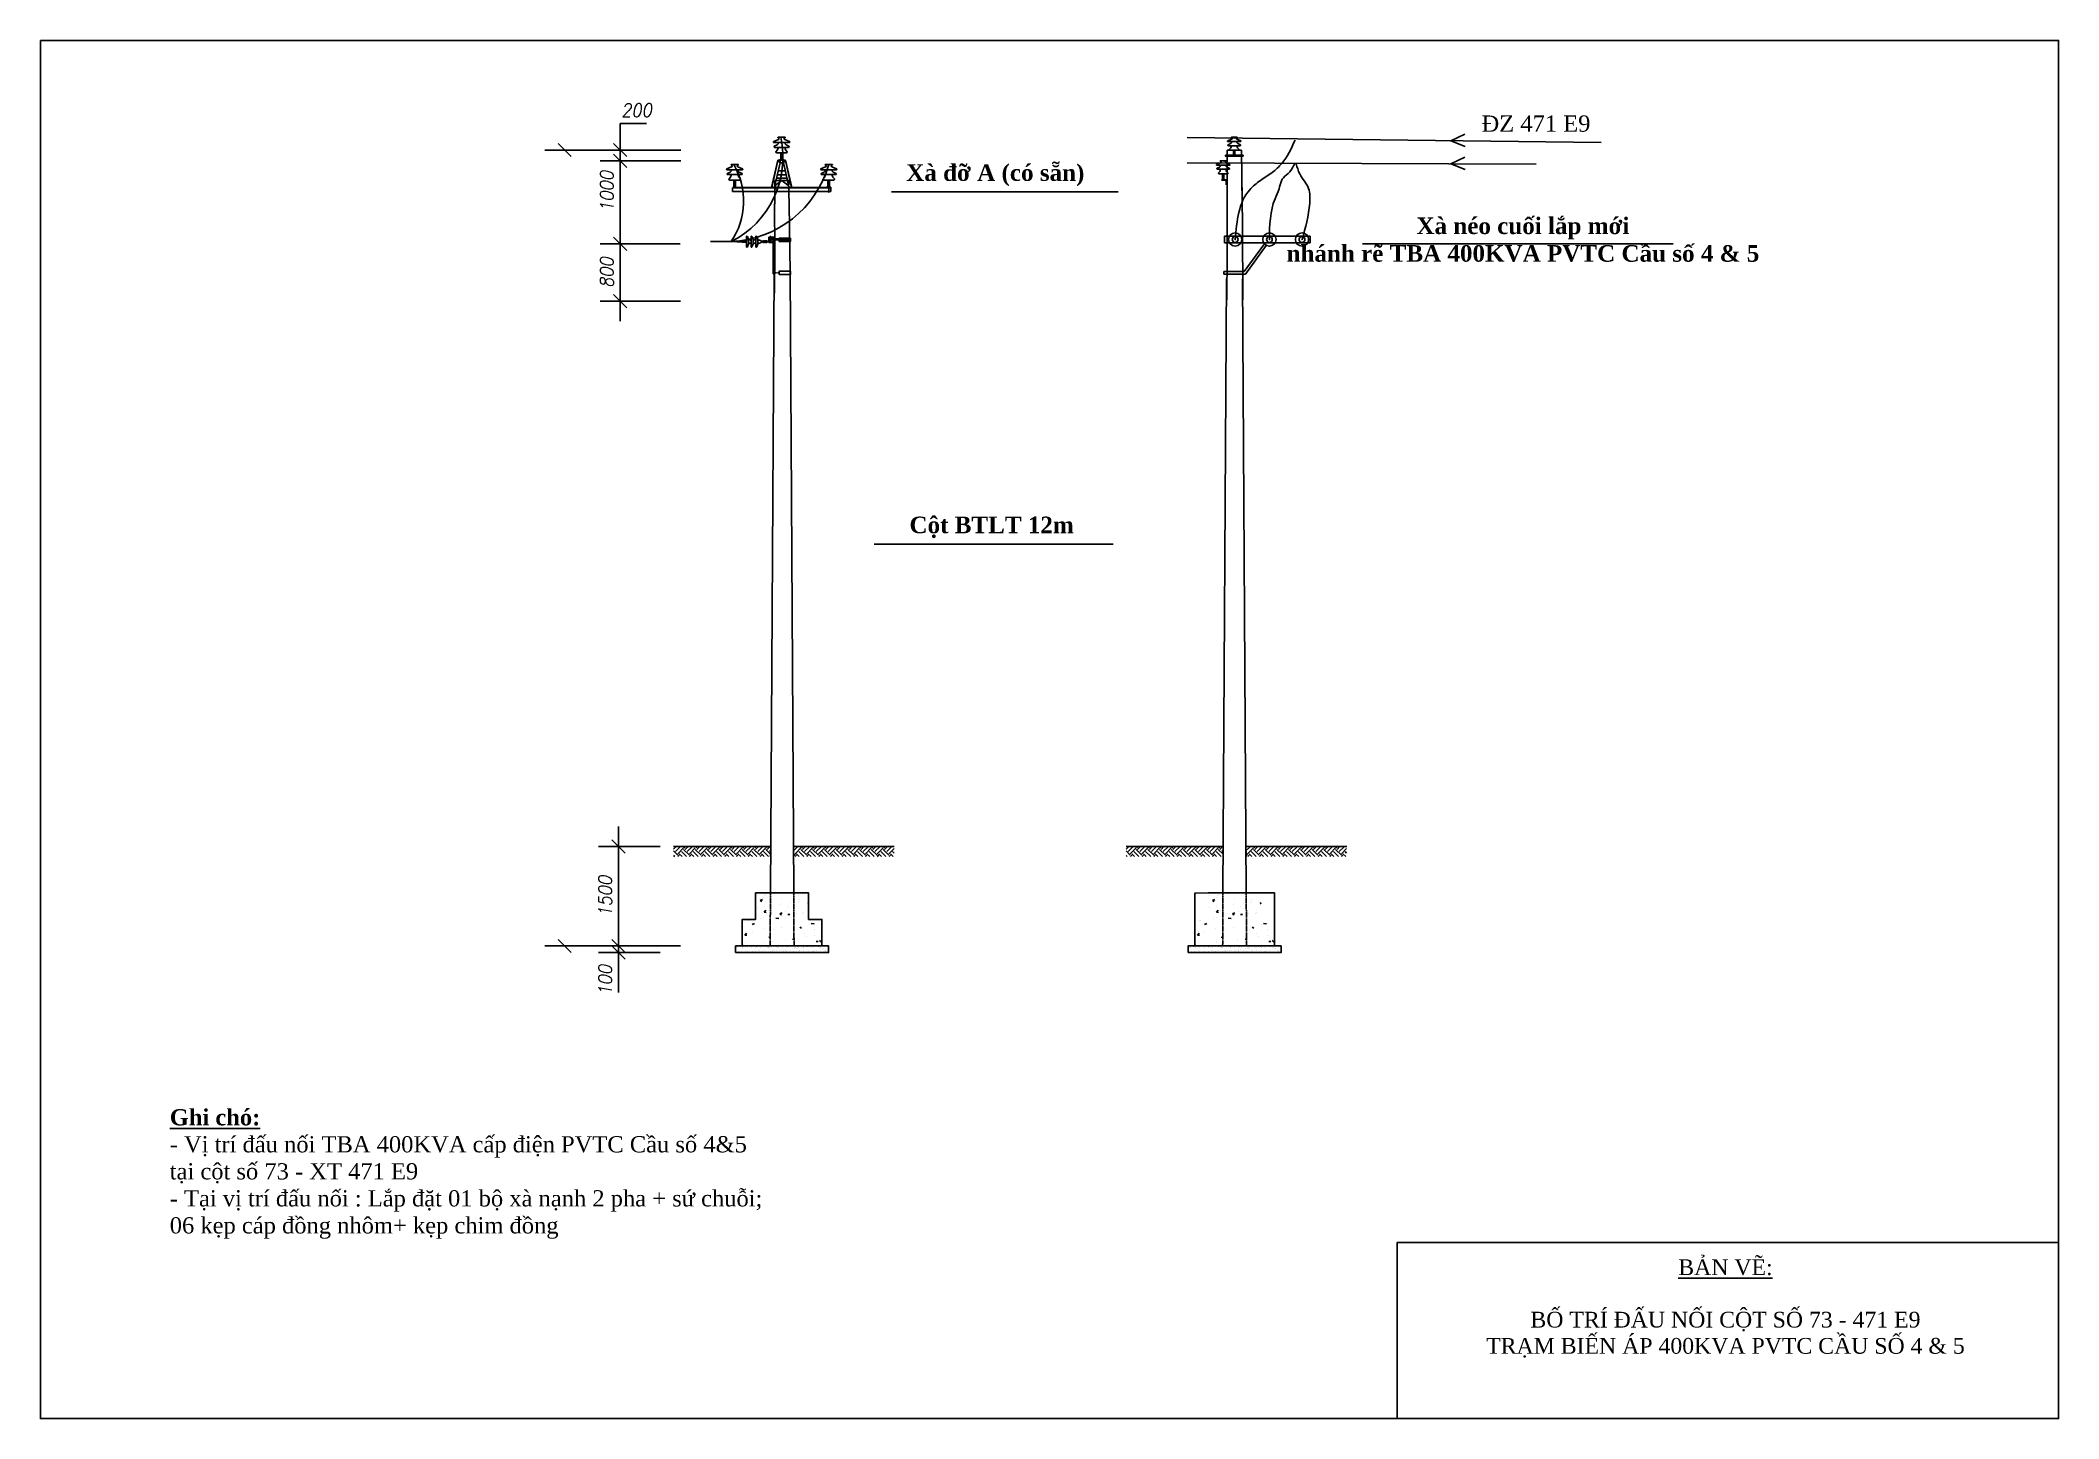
# Model space of a CAD drawing. Header units: inches. Extents: x -246336 to 136055, y -106871 to 69513.
# Drawn here: x -163441 to -142913, y -23762 to -9736 of the extents above; entities that cross this region are included whole.
import ezdxf

# ---------------------------------------------------------------- set-up
doc = ezdxf.new("R2010")
doc.units = ezdxf.units.IN
doc.header["$MEASUREMENT"] = 0
for name, pattern in [('ACAD_ISO10W100', [18.5, 12, -3, 0.5, -3]), ('DASHDOTX2', [2, 1, -0.5, 0, -0.5]), ('DASHED2', [0.375, 0.25, -0.125]), ('DASHEDX2', [1.5, 1, -0.5])]:
    doc.linetypes.add(name, pattern=pattern)
doc.layers.add('XA-TT1', color=7, linetype='Continuous')
doc.layers.add('XA-TT2', color=7, linetype='Continuous')
doc.styles.add('COM2', font='complex.shx', dxfattribs={"width": 0.9, "oblique": 10, "height": 2})
doc.styles.get("Standard").update_dxf_attribs({"font": 'VNTIME_0.TTF', "height": 86})
doc.styles.add('VIET25', font='VNTIME_0.TTF', dxfattribs={"height": 2.5})
doc.styles.add('VIET4', font='Vhtime.ttf', dxfattribs={"height": 4})

msp = doc.modelspace()

# ---------------------------------------------------------------- texts
at = {"insert": (-157377.264, -10447.058), "char_height": 135, "attachment_point": 5, "style": 'COM2'}
msp.add_mtext('\\A1;200', dxfattribs=at)
at = {"char_height": 135, "attachment_point": 5, "rotation": 90, "style": 'COM2'}
for s, insert in [('\\A1;1000', (-157680.271, -11272.297)), ('\\A1;800', (-157680.271, -12098.755)), ('1500', (-157697.308, -18445.875)), ('\\A1;100', (-157697.308, -19300.256))]:
    msp.add_mtext(s, dxfattribs=dict(at, insert=insert))
at = {"char_height": 168.75, "style": 'VIET4'}
for s, insert, width, attachment_point in [('{\\fTimes New Roman|b1|i0|c0|p18;Xà \\fTimes New Roman|b1|i0|c238|p18;đ\\fTimes New Roman|b1|i0|c0|p18;ỡ A (có sẵn)}', (-154634.691, -10997.633), 5482.49361, 1), ('{\\fTimes New Roman|b1|i0|c0|p18;Xà néo cuối lắp mới\\Pnhánh rẽ TBA 400KVA PVTC Cầu số 4 & 5}', (-148361.999, -11538.686), 5262.40857, 2), ('{\\fTimes New Roman|b1|i0|c0|p18;Cột BTLT 12m}', (-154601.658, -14582.87), 2569.33551, 1)]:
    msp.add_mtext(s, dxfattribs=dict(at, insert=insert, width=width, attachment_point=attachment_point))
at = {"color": 7, "insert": (-146302.071, -22141.403), "char_height": 160, "width": 5937.52381, "attachment_point": 2}
msp.add_mtext('{\\fTimes New Roman|b0|i0|c0|p18;\\LBẢN VẼ:\\P\\P\\lBỐ TRÍ \\fTimes New Roman|b0|i0|c238|p18;Đ\\fTimes New Roman|b0|i0|c0|p18;ẤU NỐI CỘT SỐ 73 - 471 E9 \\PTRẠM BIẾN ÁP 400KVA PVTC CẦU SỐ 4 & 5}', dxfattribs=at)
at = {"layer": 'XA-TT1', "style": 'VIET25'}
msp.add_text('§Z 471 E9', height=165, dxfattribs=at).set_placement((-148783.126, -10665.264))
at = {"layer": 'XA-TT1', "insert": (-162125.285, -20612.617), "char_height": 165, "width": 12924.45, "attachment_point": 1, "style": 'VIET25'}
msp.add_mtext('{\\f.VnTimeH|b1|i0|c0|p34;\\LGhi chó:\\f.VnTimeH|b0|i0|c0|p34;\\l\\P\\fTimes New Roman|b0|i0|c0|p18;- Vị trí \\fTimes New Roman|b0|i0|c238|p18;đ\\fTimes New Roman|b0|i0|c0|p18;ấu nối TBA 400KVA cấp \\fTimes New Roman|b0|i0|c238|p18;đ\\fTimes New Roman|b0|i0|c0|p18;iện PVTC Cầu số 4&5\\Ptại cột số 73 - XT 471 E9\\P- Tại vị trí \\fTimes New Roman|b0|i0|c238|p18;đ\\fTimes New Roman|b0|i0|c0|p18;ấu nối : Lắp \\fTimes New Roman|b0|i0|c238|p18;đ\\fTimes New Roman|b0|i0|c0|p18;ặt 01 bộ xà nạnh 2 pha + sứ chuỗi; \\P06 kẹp cáp \\fTimes New Roman|b0|i0|c238|p18;đ\\fTimes New Roman|b0|i0|c0|p18;ồng nhôm+ kẹp chim \\fTimes New Roman|b0|i0|c238|p18;đ\\fTimes New Roman|b0|i0|c0|p18;ồng}', dxfattribs=at)

# ---------------------------------------------------------------- blocks, each defined once
blk = doc.blocks.new('*X142')
at = {"color": 0}
for p, q in [((96.01, 146.11), (96.01, 146.11)), ((98.68, 145.99), (98.68, 145.99)), ((99.67, 146.04), (99.67, 146.04)), ((96.02, 143.96), (96.02, 143.96)), ((96.08, 145.77), (96.08, 145.77)), ((96.48, 144.99), (96.83, 145.12)), ((96.48, 144.99), (96.73, 144.82)), ((97.06, 145.44), (97.06, 145.44)), ((97.08, 144.06), (97.08, 144.06)), ((97.08, 143.22), (97.32, 143.51)), ((97.08, 143.22), (97.38, 143.19)), ((97.14, 145.72), (97.14, 145.72)), ((97.34, 145.93), (97.34, 145.93)), ((97.68, 143.45), (97.68, 143.45)), ((97.91, 144.21), (97.91, 144.21)), ((99.46, 142.98), (99.81, 143.11)), ((99.46, 142.98), (99.71, 142.81)), ((99.6, 144.38), (99.6, 144.38)), ((99.73, 145.32), (99.73, 145.32)), ((100.35, 143.34), (100.35, 143.34)), ((100.74, 144.15), (100.74, 144.15)), ((101.07, 144.63), (101.07, 144.63)), ((101.34, 145.88), (101.34, 145.88)), ((101.94, 143.05), (101.94, 143.05)), ((102.2, 144.75), (102.2, 144.75)), ((102.32, 144.79), (102.32, 144.79)), ((102.4, 145.21), (102.4, 145.21)), ((102.9, 143.07), (102.9, 143.07)), ((103.02, 143.23), (103.02, 143.23)), ((103.65, 144.65), (103.65, 144.65)), ((103.66, 144.59), (103.79, 144.64)), ((103.66, 144.59), (103.79, 144.5)), ((94.18, 139.77), (94.43, 140.06)), ((94.39, 140.38), (94.39, 140.38)), ((94.45, 142.04), (94.45, 142.04)), ((94.71, 141.99), (94.71, 141.99)), ((95.26, 141.36), (95.61, 141.5)), ((95.28, 140.27), (95.28, 140.27)), ((96.6, 142.24), (96.6, 142.24)), ((96.96, 140.73), (96.96, 140.73)), ((97.02, 142.39), (97.02, 142.39)), ((98.44, 140.68), (98.44, 140.68)), ((98.84, 142.34), (99.28, 142.27)), ((99.54, 142.71), (99.54, 142.71)), ((99.69, 140.85), (99.69, 140.85)), ((99.76, 142.65), (99.76, 142.65)), ((100.66, 142.9), (100.96, 142.88)), ((101.01, 142.82), (101.01, 142.82)), ((101.59, 141.1), (101.59, 141.1)), ((102.05, 140.67), (102.05, 140.67)), ((102.45, 140.96), (102.7, 140.8)), ((103.1, 140), (103.1, 140)), ((103.85, 141.3), (103.85, 141.3)), ((104.17, 141.51), (104.62, 141.45)), ((104.71, 140.56), (104.71, 140.56)), ((104.74, 141.51), (104.74, 141.51)), ((93.97, 138.29), (93.97, 138.29)), ((94.18, 139.77), (94.48, 139.74)), ((94.33, 138.71), (94.33, 138.71)), ((97.13, 138.71), (97.13, 138.71)), ((97.77, 139.46), (98.07, 139.43)), ((98.38, 138.87), (98.38, 138.87)), ((100.27, 139.12), (100.27, 139.12)), ((101.36, 139.14), (101.66, 139.12)), ((103.43, 139.54), (103.43, 139.54)), ((104.68, 139.7), (104.68, 139.7)), ((104.94, 138.83), (105.24, 138.8)), ((105.43, 138.95), (105.68, 138.78)), ((105.77, 139.89), (105.77, 139.89))]:
    blk.add_line(p, q, dxfattribs=at)
blk = doc.blocks.new('*X141')
at = {"color": 0}
for p, q in [((84.21, 152.71), (84.63, 153.13)), ((84.85, 151.81), (84.21, 152.45)), ((84.52, 152.36), (85.29, 153.13)), ((84.85, 152.03), (85.74, 152.91)), ((86.16, 151.61), (85.41, 152.36)), ((85.96, 152.91), (85.74, 153.13)), ((86.62, 151.81), (85.74, 152.69)), ((85.96, 152.69), (86.4, 153.13)), ((86.29, 152.36), (87.06, 153.13)), ((86.62, 152.03), (87.5, 152.91)), ((87.93, 151.61), (87.17, 152.36)), ((88.39, 151.81), (87.5, 152.69)), ((87.73, 152.91), (87.51, 153.13)), ((87.73, 152.69), (88.17, 153.13)), ((88.06, 152.36), (88.83, 153.13)), ((88.39, 152.03), (89.27, 152.91)), ((89.69, 151.61), (88.94, 152.36)), ((89.49, 152.91), (89.27, 153.13)), ((90.16, 151.81), (89.27, 152.69)), ((89.49, 152.69), (89.93, 153.13)), ((89.82, 152.36), (90.6, 153.13)), ((90.16, 152.03), (91.04, 152.91)), ((91.46, 151.61), (90.71, 152.36)), ((91.26, 152.91), (91.04, 153.13)), ((91.92, 151.81), (91.04, 152.69)), ((91.26, 152.69), (91.7, 153.13)), ((91.59, 152.36), (92.36, 153.13)), ((91.92, 152.03), (92.81, 152.91)), ((93.23, 151.61), (92.48, 152.36)), ((93.03, 152.91), (92.81, 153.13)), ((93.69, 151.81), (92.81, 152.69)), ((93.03, 152.69), (93.47, 153.13)), ((93.36, 152.36), (94.13, 153.13)), ((93.69, 152.03), (94.58, 152.91)), ((95, 151.61), (94.24, 152.36)), ((94.8, 152.91), (94.58, 153.13)), ((95.46, 151.81), (94.58, 152.69)), ((94.8, 152.69), (95.24, 153.13)), ((95.13, 152.36), (95.9, 153.13)), ((95.46, 152.03), (96.34, 152.91)), ((96.77, 151.61), (96.01, 152.36)), ((97.23, 151.81), (96.34, 152.69)), ((96.56, 152.91), (96.35, 153.13)), ((96.56, 152.69), (97, 153.13)), ((96.9, 152.36), (97.67, 153.13)), ((97.23, 152.03), (98.11, 152.91)), ((98.53, 151.61), (97.78, 152.36)), ((98.33, 152.91), (98.11, 153.13)), ((98.85, 151.95), (98.11, 152.69)), ((98.33, 152.69), (98.77, 153.13)), ((98.66, 152.36), (98.86, 152.55)), ((102.29, 152.45), (102.97, 153.13)), ((102.29, 153.11), (102.31, 153.13)), ((102.53, 152.03), (103.41, 152.91)), ((103.84, 151.61), (103.08, 152.36)), ((104.3, 151.81), (103.41, 152.69)), ((103.64, 152.91), (103.42, 153.13)), ((103.64, 152.69), (104.08, 153.13)), ((103.97, 152.36), (104.74, 153.13)), ((104.3, 152.03), (105.18, 152.91)), ((105.6, 151.61), (104.85, 152.36)), ((105.4, 152.91), (105.18, 153.13)), ((106.07, 151.81), (105.18, 152.69)), ((105.4, 152.69), (105.84, 153.13)), ((105.73, 152.36), (106.51, 153.13)), ((106.07, 152.03), (106.95, 152.91)), ((107.37, 151.61), (106.62, 152.36)), ((107.17, 152.91), (106.95, 153.13)), ((107.83, 151.81), (106.95, 152.69)), ((107.17, 152.69), (107.61, 153.13)), ((107.5, 152.36), (108.27, 153.13)), ((107.83, 152.03), (108.72, 152.91)), ((109.14, 151.61), (108.39, 152.36)), ((108.94, 152.91), (108.72, 153.13)), ((109.6, 151.81), (108.72, 152.69)), ((108.94, 152.69), (109.38, 153.13)), ((109.27, 152.36), (110.04, 153.13)), ((109.6, 152.03), (110.49, 152.91)), ((110.91, 151.61), (110.15, 152.36)), ((110.71, 152.91), (110.49, 153.13)), ((111.37, 151.81), (110.49, 152.69)), ((110.71, 152.69), (111.15, 153.13)), ((111.04, 152.36), (111.81, 153.13)), ((111.37, 152.03), (112.25, 152.91)), ((112.68, 151.61), (111.92, 152.36)), ((113.14, 151.81), (112.25, 152.69)), ((112.47, 152.91), (112.26, 153.13)), ((112.47, 152.69), (112.91, 153.13)), ((112.81, 152.36), (113.58, 153.13)), ((113.14, 152.03), (114.02, 152.91)), ((114.44, 151.61), (113.69, 152.36)), ((114.24, 152.91), (114.02, 153.13)), ((114.9, 151.81), (114.02, 152.69)), ((114.24, 152.69), (114.68, 153.13)), ((114.57, 152.36), (115.34, 153.13)), ((114.9, 152.03), (115.79, 152.91)), ((116.21, 151.61), (115.46, 152.36)), ((116.01, 152.91), (115.79, 153.13)), ((116.67, 151.81), (115.79, 152.69)), ((116.01, 152.69), (116.45, 153.13)), ((116.34, 152.36), (117.11, 153.13)), ((116.67, 152.03), (117.46, 152.82)), ((117.46, 152.12), (117.23, 152.36)), ((84.39, 151.61), (84.21, 151.79)), ((84.87, 151.61), (85.07, 151.81)), ((85.5, 151.61), (85.07, 152.03)), ((86.64, 151.61), (86.84, 151.81)), ((87.26, 151.61), (86.84, 152.03)), ((88.41, 151.61), (88.61, 151.81)), ((89.03, 151.61), (88.61, 152.03)), ((90.18, 151.61), (90.38, 151.81)), ((90.8, 151.61), (90.38, 152.03)), ((91.94, 151.61), (92.14, 151.81)), ((92.57, 151.61), (92.14, 152.03)), ((93.71, 151.61), (93.91, 151.81)), ((94.34, 151.61), (93.91, 152.03)), ((95.48, 151.61), (95.68, 151.81)), ((96.1, 151.61), (95.68, 152.03)), ((97.25, 151.61), (97.45, 151.81)), ((97.87, 151.61), (97.45, 152.03)), ((102.53, 151.81), (102.3, 152.04)), ((102.55, 151.61), (102.75, 151.81)), ((103.17, 151.61), (102.75, 152.03)), ((104.32, 151.61), (104.52, 151.81)), ((104.94, 151.61), (104.52, 152.03)), ((106.09, 151.61), (106.29, 151.81)), ((106.71, 151.61), (106.29, 152.03)), ((107.85, 151.61), (108.05, 151.81)), ((108.48, 151.61), (108.05, 152.03)), ((109.62, 151.61), (109.82, 151.81)), ((110.25, 151.61), (109.82, 152.03)), ((111.39, 151.61), (111.59, 151.81)), ((112.01, 151.61), (111.59, 152.03)), ((113.16, 151.61), (113.36, 151.81)), ((113.78, 151.61), (113.36, 152.03)), ((114.92, 151.61), (115.13, 151.81)), ((115.55, 151.61), (115.13, 152.03)), ((116.69, 151.61), (116.89, 151.81)), ((117.32, 151.61), (116.89, 152.03))]:
    blk.add_line(p, q, dxfattribs=at)
blk = doc.blocks.new('*X140')
at = {"color": 0}
for p, q in [((93.65, 137.9), (93.65, 137.9)), ((93.76, 137.84), (93.76, 137.84)), ((93.91, 137.94), (93.91, 137.94)), ((94.02, 137.32), (94.02, 137.32)), ((94.32, 137.99), (94.32, 137.99)), ((94.51, 137.36), (94.51, 137.36)), ((94.56, 137.99), (94.56, 137.99)), ((94.62, 137.78), (94.62, 137.78)), ((94.65, 137.91), (94.65, 137.91)), ((95, 138.08), (95, 138.08)), ((95.08, 137.51), (95.08, 137.51)), ((95.1, 137.98), (95.1, 137.98)), ((95.26, 138.11), (95.26, 138.11)), ((95.31, 137.85), (95.31, 137.85)), ((95.32, 137.34), (95.32, 137.34)), ((95.97, 137.83), (95.97, 137.83)), ((96.07, 137.36), (96.07, 137.36)), ((96.59, 137.95), (96.59, 137.95)), ((96.6, 137.33), (96.6, 137.33)), ((96.66, 137.98), (96.66, 137.98)), ((96.87, 137.85), (96.87, 137.85)), ((97.08, 137.49), (97.08, 137.49)), ((97.18, 137.41), (97.18, 137.41)), ((97.28, 137.85), (97.28, 137.85)), ((97.63, 137.37), (97.63, 137.37)), ((97.95, 137.38), (97.95, 137.38)), ((98.15, 137.2), (98.15, 137.2)), ((98.22, 137.99), (98.22, 137.99)), ((98.41, 137.23), (98.41, 137.23)), ((98.43, 137.85), (98.43, 137.85)), ((98.56, 137.84), (98.56, 137.84)), ((98.59, 137.93), (98.59, 137.93)), ((98.68, 137.85), (98.68, 137.85)), ((98.81, 137.29), (98.81, 137.29)), ((99.11, 137.45), (99.11, 137.45)), ((99.19, 137.37), (99.19, 137.37)), ((99.26, 137.4), (99.26, 137.4)), ((99.49, 137.38), (99.49, 137.38)), ((99.75, 137.41), (99.75, 137.41)), ((99.77, 137.99), (99.77, 137.99)), ((99.91, 137.89), (99.91, 137.89)), ((99.98, 137.85), (99.98, 137.85)), ((100.16, 137.47), (100.16, 137.47)), ((100.54, 137.39), (100.54, 137.39)), ((100.62, 137.89), (100.62, 137.89)), ((100.74, 137.37), (100.74, 137.37)), ((100.84, 137.56), (100.84, 137.56)), ((101.1, 137.59), (101.1, 137.59)), ((101.12, 137.43), (101.12, 137.43)), ((101.21, 137.35), (101.21, 137.35)), ((101.22, 137.91), (101.22, 137.91)), ((101.33, 137.99), (101.33, 137.99)), ((101.51, 137.64), (101.51, 137.64)), ((101.54, 137.86), (101.54, 137.86)), ((101.89, 137.44), (101.89, 137.44)), ((102.19, 137.73), (102.19, 137.73)), ((102.3, 137.37), (102.3, 137.37)), ((102.45, 137.77), (102.45, 137.77)), ((102.5, 137.9), (102.5, 137.9)), ((102.62, 137.87), (102.62, 137.87)), ((102.71, 137.79), (102.71, 137.79)), ((102.85, 137.82), (102.85, 137.82)), ((102.89, 137.99), (102.89, 137.99)), ((103.1, 137.86), (103.1, 137.86)), ((103.15, 137.39), (103.15, 137.39)), ((103.2, 137.46), (103.2, 137.46)), ((103.53, 137.91), (103.53, 137.91)), ((103.79, 137.94), (103.79, 137.94)), ((103.85, 137.95), (103.85, 137.95)), ((103.86, 137.38), (103.86, 137.38)), ((104.2, 138), (104.2, 138)), ((104.44, 138), (104.44, 138)), ((104.48, 137.45), (104.48, 137.45)), ((104.65, 137.83), (104.65, 137.83)), ((104.66, 137.86), (104.66, 137.86)), ((104.88, 138.09), (104.88, 138.09)), ((105.14, 138.12), (105.14, 138.12)), ((105.15, 137.97), (105.15, 137.97)), ((105.15, 137.37), (105.15, 137.37)), ((105.24, 137.29), (105.24, 137.29)), ((105.41, 137.38), (105.41, 137.38)), ((105.83, 137.5), (105.83, 137.5)), ((106, 138), (106, 138)), ((106.21, 137.87), (106.21, 137.87)), ((106.43, 137.96), (106.43, 137.96)), ((106.65, 137.81), (106.65, 137.81)), ((106.74, 137.72), (106.74, 137.72)), ((106.97, 137.38), (106.97, 137.38)), ((107.14, 137.52), (107.14, 137.52)), ((107.18, 137.33), (107.18, 137.33)), ((107.56, 138), (107.56, 138))]:
    blk.add_line(p, q, dxfattribs=at)
blk = doc.blocks.new('_OBLIQUE')
at = {"color": 0, "linetype": 'ByBlock'}
blk.add_line((-0.5, -0.5), (0.5, 0.5), dxfattribs=at)
blk = doc.blocks.new('SUDUNG')
at = {"layer": 'XA-TT1', "linetype": 'Continuous'}
for points in [[(0, 1.17), (-0.52, 1.17, -0.756652), (-0.53, 1.23), (-0.21, 1.36, 0.805003), (-0.22, 1.48, -1.319257), (-0.22, 1.52), (-0.06, 1.52)], [(0, 1.17), (0.52, 1.17, 0.756652), (0.53, 1.23), (0.21, 1.36, -0.805003), (0.22, 1.48, 1.319257), (0.22, 1.52), (-0.06, 1.52)], [(0, 0.84), (-0.47, 0.84, -0.745259), (-0.49, 0.92), (-0.3, 1.01, 0.255502), (-0.21, 1.16)], [(-0.21, 0.84), (-0.27, 0.67), (-0.38, 0.55, 0.566381), (-0.35, 0.48), (0, 0.48)], [(0, 0.84), (0.47, 0.84, 0.745259), (0.49, 0.92), (0.3, 1.01, -0.255502), (0.21, 1.16)], [(0.21, 0.84), (0.27, 0.67), (0.38, 0.55, -0.566381), (0.35, 0.48), (0, 0.48)]]:
    blk.add_lwpolyline(points, format="xyb", dxfattribs=at)
blk.add_lwpolyline([(-0.05, 0.48), (-0.05, 0), (0.05, 0), (0.05, 0.48)], close=True, dxfattribs=at)
blk = doc.blocks.new('A$C12321B95')
at = {"layer": 'XA-TT1', "linetype": 'Continuous', "xscale": -2.7, "yscale": 2.7, "zscale": 2.7, "rotation": 90}
blk.add_blockref('SUDUNG', (4.09, 1.48), dxfattribs=at)
blk = doc.blocks.new('546')
for p, q in [((26076, 3613), (26074.9, 3613)), ((26075.2, 3613), (26075.2, 3613)), ((26075.5, 3613), (26075.2, 3613)), ((26075.5, 3613.2), (26075.3, 3613.2)), ((26075.3, 3613), (26075.3, 3613.1)), ((26075.4, 3613.1), (26075.4, 3613)), ((26075.4, 3613.1), (26075.4, 3613)), ((26075.5, 3613.2), (26075.6, 3613.2)), ((26075.5, 3613), (26075.8, 3613)), ((26075.6, 3613.1), (26075.6, 3613)), ((26075.7, 3613), (26075.7, 3613.1)), ((26075.8, 3613), (26075.8, 3613)), ((26076, 3613), (26076.4, 3613.3)), ((26077.1, 3613.3), (26076.4, 3613.3)), ((26085.4, 3617.6), (26084.3, 3614.6)), ((26084.3, 3614.6), (26084.3, 3612.5)), ((26086.3, 3618), (26085.9, 3618)), ((26086.3, 3618), (26086.3, 3607)), ((26090.2, 3617.6), (26089.1, 3614.6)), ((26089.1, 3614.6), (26089.1, 3612.5)), ((26091, 3618), (26090.7, 3618)), ((26091, 3618), (26091, 3607)), ((26094.9, 3617.6), (26093.8, 3614.6)), ((26093.8, 3614.6), (26093.8, 3612.5)), ((26095.7, 3618), (26095.4, 3618)), ((26095.7, 3618), (26095.7, 3607)), ((26095.8, 3613.1), (26097.1, 3613.1)), ((26097.3, 3612.9), (26097.2, 3613)), ((26097.6, 3612.9), (26097.6, 3613)), ((26097.8, 3613.1), (26099.4, 3613.1)), ((26098.1, 3613.1), (26098.2, 3613.1)), ((26077.1, 3612.8), (26074.9, 3612.8)), ((26077.1, 3612.1), (26074.9, 3612.1)), ((26076, 3612), (26074.9, 3612)), ((26075.2, 3611.9), (26075.2, 3612)), ((26075.5, 3611.9), (26075.2, 3611.9)), ((26075.5, 3611.9), (26075.3, 3611.9)), ((26075.3, 3611.9), (26075.3, 3611.8)), ((26075.5, 3611.7), (26075.3, 3611.7)), ((26075.4, 3612.1), (26075.4, 3612.8)), ((26075.4, 3611.8), (26075.4, 3611.9)), ((26075.4, 3611.8), (26075.4, 3611.9)), ((26075.4, 3611.7), (26075.4, 3611.6)), ((26075.4, 3611.6), (26075.5, 3611.6)), ((26075.4, 3611.6), (26075.4, 3611.6)), ((26075.4, 3611.6), (26075.5, 3611.6)), ((26075.5, 3611.9), (26075.6, 3611.9)), ((26075.5, 3611.9), (26075.8, 3611.9)), ((26075.5, 3611.7), (26075.6, 3611.7)), ((26075.6, 3611.6), (26075.5, 3611.6)), ((26075.6, 3611.6), (26075.5, 3611.6)), ((26075.6, 3612.1), (26075.6, 3612.8)), ((26075.6, 3611.8), (26075.6, 3611.9)), ((26075.6, 3611.7), (26075.6, 3611.6)), ((26075.6, 3611.6), (26075.6, 3611.6)), ((26075.7, 3611.9), (26075.7, 3611.8)), ((26075.8, 3611.9), (26075.8, 3612)), ((26076, 3612), (26076.4, 3611.6)), ((26077.1, 3611.6), (26076.4, 3611.6)), ((26077.1, 3612.8), (26078, 3612.8)), ((26077.1, 3612.1), (26078, 3612.1)), ((26077.9, 3612.1), (26078.1, 3612.1)), ((26078, 3612.8), (26078.1, 3612.8)), ((26079.5, 3612.8), (26080.3, 3612.8)), ((26079.5, 3612.1), (26080.3, 3612.1)), ((26084.3, 3610.3), (26084.3, 3612.5)), ((26085.4, 3607.3), (26084.3, 3610.3)), ((26086.3, 3607), (26085.9, 3607)), ((26089.1, 3610.3), (26089.1, 3612.5)), ((26090.2, 3607.3), (26089.1, 3610.3)), ((26091, 3607), (26090.7, 3607)), ((26093.8, 3610.3), (26093.8, 3612.5)), ((26094.9, 3607.3), (26093.8, 3610.3)), ((26095.7, 3607), (26095.4, 3607)), ((26095.8, 3611.8), (26097.1, 3611.8)), ((26097.3, 3612), (26097.2, 3611.9)), ((26097.6, 3612), (26097.6, 3611.9)), ((26097.8, 3611.8), (26099.4, 3611.8)), ((26098.1, 3611.8), (26098.2, 3611.8))]:
    blk.add_line(p, q)
at = {"color": 4}
for p, q in [((26075.5, 3613.7), (26075.5, 3611)), ((26075.4, 3612.1), (26075.4, 3612.3)), ((26075.4, 3612.3), (26075.6, 3612.3)), ((26075.4, 3611.6), (26075.4, 3611.7)), ((26075.6, 3612.1), (26075.6, 3612.3)), ((26075.6, 3611.6), (26075.6, 3611.7))]:
    blk.add_line(p, q, dxfattribs=at)
at = {"color": 9}
for p, q in [((26100.1, 3612.6), (26105.1, 3612.6)), ((26100.1, 3612.3), (26105.3, 3612.3))]:
    blk.add_line(p, q, dxfattribs=at)
for centre, radius in [((26078.8, 3612.5), 0.528), ((26077.1, 3612.5), 0.372)]:
    blk.add_circle(centre, radius)
for centre, radius, start, end in [((26075.3, 3613.1), 0.0644, 32.9022, 147.0978), ((26075.5, 3612.9), 0.224, 60.3023, 119.6977), ((26075.5, 3612.9), 0.224, 60.3023, 119.6977), ((26075.6, 3613.1), 0.0644, 32.9022, 147.0978), ((26077.1, 3612.5), 0.868, 25.3769, 90), ((26078.8, 3612.5), 0.803, 213.6951, 146.3049), ((26080.9, 3612.5), 0.753, 90, 270), ((26085.9, 3617.5), 0.496, 90, 160.2802), ((26090.7, 3617.5), 0.496, 90, 160.2802), ((26095.4, 3617.5), 0.496, 90, 160.2802), ((26096.9, 3612.8), 0.37, 25.6706, 58.4804), ((26098, 3612.8), 0.37, 121.5196, 154.3294), ((26099.4, 3612.5), 0.686, 270, 90), ((26075.3, 3611.9), 0.0644, 32.9022, 147.0978), ((26075.3, 3611.8), 0.0644, 212.9022, 327.0978), ((26075.5, 3611.7), 0.224, 60.3023, 119.6977), ((26075.5, 3611.9), 0.224, 240.3023, 299.6977), ((26075.5, 3611.9), 0.224, 240.3023, 299.6977), ((26075.6, 3611.9), 0.0644, 32.9022, 147.0978), ((26075.6, 3611.8), 0.0644, 212.9022, 327.0978), ((26077.1, 3612.5), 0.868, 270, 334.6231), ((26078, 3613), 0.165, 270, 326.3049), ((26078, 3611.9), 0.165, 33.6951, 90), ((26085.9, 3607.5), 0.496, 199.7198, 270), ((26090.7, 3607.5), 0.496, 199.7198, 270), ((26095.4, 3607.5), 0.496, 199.7198, 270), ((26096.9, 3612.1), 0.37, 301.5196, 334.3294), ((26097.4, 3613.1), 0.198, 225.0339, 314.9661), ((26097.4, 3611.9), 0.198, 45.0339, 134.9661), ((26098, 3612.1), 0.37, 205.6706, 238.4804), ((26099.4, 3612.5), 0.293, 90, 270), ((26099.4, 3612.5), 0.293, 270, 90)]:
    blk.add_arc(centre, radius, start, end)
for points in [[(26080.9, 3613.2), (26081.3, 3613.3), (26081.7, 3613.6), (26082.2, 3614.1), (26083.5, 3614.3), (26083.9, 3614.7), (26084.3, 3614.6)], [(26080.9, 3611.7), (26081.3, 3611.6), (26081.7, 3611.3), (26082.2, 3610.8), (26083.5, 3610.7), (26083.9, 3610.2), (26084.3, 3610.3)]]:
    blk.add_spline(points, degree=3)
for points, knots in [([(26086.3, 3613.4), (26086.3, 3613.5), (26086.6, 3613.7), (26087.1, 3614.4), (26088.2, 3613.9), (26088.6, 3614.8), (26089, 3614.6), (26089.1, 3614.6)], [17.292777, 17.292777, 17.292777, 17.292777, 24.779036, 47.769228, 85.139292, 103.993282, 117.459235, 117.459235, 117.459235, 117.459235]), ([(26091, 3613.5), (26091.1, 3613.5), (26091.3, 3613.8), (26091.7, 3614.4), (26092.9, 3613.9), (26093.3, 3614.8), (26093.7, 3614.6), (26093.8, 3614.6)], [20.754354, 20.754354, 20.754354, 20.754354, 24.779036, 47.769228, 85.139292, 103.993282, 117.459235, 117.459235, 117.459235, 117.459235]), ([(26086.3, 3611.5), (26086.3, 3611.4), (26086.6, 3611.2), (26087.1, 3610.5), (26088.2, 3611), (26088.6, 3610.1), (26089, 3610.3), (26089.1, 3610.3)], [17.292777, 17.292777, 17.292777, 17.292777, 24.779036, 47.769228, 85.139292, 103.993282, 117.459235, 117.459235, 117.459235, 117.459235]), ([(26091, 3611.4), (26091.1, 3611.4), (26091.3, 3611.2), (26091.7, 3610.5), (26092.9, 3611), (26093.3, 3610.1), (26093.7, 3610.3), (26093.8, 3610.3)], [20.754354, 20.754354, 20.754354, 20.754354, 24.779036, 47.769228, 85.139292, 103.993282, 117.459235, 117.459235, 117.459235, 117.459235])]:
    blk.add_open_spline(points, degree=3, knots=knots)
blk.add_open_spline([(26105.1, 3612.6), (26105.1, 3612.6), (26105.2, 3612.4), (26105.2, 3612.3), (26105.3, 3612.3)], degree=3, knots=[23.521858, 23.521858, 23.521858, 23.521858, 27.44351, 31.421956, 31.421956, 31.421956, 31.421956], dxfattribs=at)

# ---------------------------------------------------------------- hatches: boundary and pattern name
h = msp.add_hatch(color=256)
edge = h.paths.add_edge_path()
edge.add_arc((-151289.43, -11762.977), 1.826, 0, 360)
h = msp.add_hatch(color=256)
edge = h.paths.add_edge_path()
edge.add_arc((-150940.731, -11762.992), 1.826, 0, 360)
h = msp.add_hatch(color=256)
edge = h.paths.add_edge_path()
edge.add_arc((-150609.042, -11762.775), 1.826, 0, 360)

# ---------------------------------------------------------------- linework, layer by layer
at = {"color": 4}
for p, q in [((-157545.271, -10852.058), (-157545.271, -10582.058)), ((-157545.271, -10582.058), (-157276.758, -10582.058)), ((-156927.346, -10852.058), (-158311.497, -10852.058)), ((-156927.346, -10852.058), (-157747.771, -10852.058)), ((-157545.271, -11784.692), (-157545.271, -10759.903)), ((-157545.271, -10962.403), (-157545.271, -10852.058)), ((-156927.447, -10962.403), (-157747.771, -10962.403)), ((-156927.447, -10962.403), (-157747.771, -10962.403)), ((-157545.271, -10962.403), (-157545.271, -11097.403)), ((-157545.271, -12592.123), (-157545.271, -11605.388)), ((-156934.408, -11807.887), (-157747.771, -11807.887)), ((-156934.363, -11807.888), (-157747.771, -11807.888)), ((-156930.571, -12389.623), (-157747.771, -12389.623)), ((-156931.213, -18952.125), (-158311.497, -18952.125))]:
    msp.add_line(p, q, dxfattribs=at)
at = {"linetype": 'Continuous'}
msp.add_line((-151777.058, -10725.846), (-147566.315, -10777.287), dxfattribs=at)
for p, q in [((-155937.667, -11065.133), (-155864.886, -11065.133)), ((-151777.984, -10982.49), (-148227.798, -10997.499)), ((-155954.327, -11138.258), (-155848.067, -11138.258)), ((-155946.724, -11104.508), (-155855.83, -11104.508)), ((-156353.189, -11784.612), (-156624.338, -11784.612)), ((-156031.663, -11744.777), (-156031.663, -11793.317)), ((-156031.663, -11793.317), (-155983.063, -11793.377)), ((-156028.845, -11744.777), (-156028.845, -11789.849)), ((-156028.845, -11789.849), (-155983.171, -11789.849)), ((-149993.733, -11806.111), (-146833.875, -11806.111))]:
    msp.add_line(p, q)
at = {"color": 7}
for p, q in [((-151345.504, -11729.095), (-151332.004, -11729.095)), ((-150552.951, -11729.095), (-150566.451, -11729.095))]:
    msp.add_line(p, q, dxfattribs=at)
at = {"color": 2}
for p, q in [((-150991.273, -11807.789), (-151197.614, -12089.958)), ((-150973.396, -11822.104), (-151184.578, -12114.628)), ((-151197.614, -12089.958), (-151405.482, -12089.958)), ((-151405.482, -12089.958), (-151405.467, -12114.628)), ((-151184.578, -12114.628), (-151405.467, -12114.628))]:
    msp.add_line(p, q, dxfattribs=at)
at = {"color": 4, "linetype": 'Continuous'}
for p, q in [((-157136.79, -17939.625), (-157764.808, -17939.625)), ((-157136.79, -19019.625), (-157764.808, -19019.625))]:
    msp.add_line(p, q, dxfattribs=at)
for points in [[(-163441.468, -9736.032), (-142913.439, -9736.032), (-142913.439, -23762.326), (-163441.468, -23762.326)], [(-151388.323, -10905.803), (-151207.845, -10905.803), (-151207.845, -10914.555), (-151388.323, -10914.555)], [(-155828.239, -11766.883), (-156024.918, -11766.883), (-156024.918, -11754.46), (-155828.239, -11754.46)], [(-142913.439, -23762.326), (-149641.881, -23762.326), (-149641.881, -21969.854), (-142913.439, -21969.854)]]:
    msp.add_lwpolyline(points, close=True)
for points in [[(-155941.557, -10956.571), (-156005.339, -11233.883)], [(-155939.318, -10959.383), (-156002.598, -11234.514)], [(-155921.754, -10995.946), (-155977.93, -11240.187)], [(-155941.557, -10956.571), (-155918.52, -10981.883)], [(-155941.557, -10956.571), (-155860.996, -10956.571)], [(-155939.318, -10959.383), (-155915.35, -10959.383)], [(-155923.777, -10953.202), (-155923.777, -10956.577)], [(-155923.777, -10953.202), (-155878.777, -10953.202)], [(-155923.777, -10956.577), (-155878.777, -10956.577)], [(-155918.52, -10981.883), (-155921.754, -10995.946)], [(-155918.52, -10981.883), (-155884.034, -10981.883)], [(-155915.349, -10956.577), (-155915.363, -10981.883)], [(-155887.224, -10956.577), (-155887.238, -10981.883)], [(-155887.225, -10959.383), (-155863.235, -10959.383)], [(-155884.034, -10981.883), (-155860.996, -10956.571)], [(-155884.034, -10981.883), (-155880.799, -10995.946)], [(-155880.799, -10995.946), (-155824.624, -11240.187)], [(-155878.777, -10953.202), (-155878.777, -10956.577)], [(-155863.235, -10959.383), (-155799.955, -11234.514)], [(-155860.996, -10956.571), (-155797.214, -11233.883)], [(-156401.902, -11233.883), (-155400.652, -11233.883)], [(-156401.902, -11237.821), (-155400.652, -11237.821)], [(-156401.902, -11273.258), (-155400.652, -11273.258)], [(-155445.652, -11230.508), (-155445.652, -11233.883)], [(-155445.652, -11230.508), (-155400.652, -11230.508)], [(-155445.652, -11233.883), (-155400.652, -11233.883)], [(-155400.652, -11230.508), (-155400.652, -11233.883)], [(-155400.652, -11233.883), (-155400.652, -11273.258)], [(-156067.341, -11787.058), (-156067.341, -11781.435), (-156017.537, -11781.435), (-156017.533, -11731.631), (-156011.909, -11731.631), (-156011.909, -11787.058), (-156067.341, -11787.058)]]:
    msp.add_lwpolyline(points)
at = {"color": 9}
for points in [[(-155932.652, -10961.33), (-155937.101, -10965.221)], [(-155931.541, -10962.6), (-155935.99, -10966.492)], [(-155930.43, -10963.87), (-155934.879, -10967.762)], [(-155930.43, -10963.87), (-155934.879, -10967.762)], [(-155929.319, -10965.141), (-155933.768, -10969.032)], [(-155928.208, -10966.411), (-155932.657, -10970.302)], [(-155927.097, -10967.681), (-155931.546, -10971.572)], [(-155925.986, -10968.951), (-155930.435, -10972.842)], [(-155924.875, -10970.221), (-155929.324, -10974.113)], [(-155923.764, -10971.491), (-155928.213, -10975.383)], [(-155923.764, -10971.491), (-155928.213, -10975.383)], [(-155922.653, -10972.762), (-155927.102, -10976.653)], [(-155921.542, -10974.032), (-155925.991, -10977.923)], [(-155920.431, -10975.302), (-155924.88, -10979.193)], [(-155919.32, -10976.572), (-155923.769, -10980.464)], [(-155918.209, -10977.842), (-155922.658, -10981.734)], [(-155884.345, -10977.842), (-155879.896, -10981.734)], [(-155883.234, -10976.572), (-155878.785, -10980.464)], [(-155882.123, -10975.302), (-155877.674, -10979.193)], [(-155881.012, -10974.032), (-155876.563, -10977.923)], [(-155879.901, -10972.762), (-155875.452, -10976.653)], [(-155878.79, -10971.491), (-155874.341, -10975.383)], [(-155878.79, -10971.491), (-155874.341, -10975.383)], [(-155877.679, -10970.221), (-155873.23, -10974.113)], [(-155876.568, -10968.951), (-155872.119, -10972.842)], [(-155875.457, -10967.681), (-155871.008, -10971.572)], [(-155874.346, -10966.411), (-155869.897, -10970.302)], [(-155873.235, -10965.141), (-155868.786, -10969.032)], [(-155872.124, -10963.87), (-155867.675, -10967.762)], [(-155872.124, -10963.87), (-155867.675, -10967.762)], [(-155871.013, -10962.6), (-155866.564, -10966.492)], [(-155869.902, -10961.33), (-155865.453, -10965.221)]]:
    msp.add_lwpolyline(points, dxfattribs=at)
at = {"color": 8, "linetype": 'DASHED2', "ltscale": 0.2}
for points in [[(-155915.362, -10979.071), (-155887.237, -10979.071)], [(-155915.35, -10959.389), (-155887.225, -10959.389)]]:
    msp.add_lwpolyline(points, dxfattribs=at)
at = {"color": 9, "linetype": 'ACAD_ISO10W100', "ltscale": 0.5}
msp.add_lwpolyline([(-155423.152, -11212.311), (-155423.152, -11289.196)], dxfattribs=at)
at = {"color": 4, "linetype": 'DASHDOTX2'}
for points in [[(-155926.578, -11766.883), (-155992.78, -11766.883)], [(-155926.578, -11766.883), (-155992.78, -11766.883)], [(-155926.578, -12101.003), (-155992.78, -12101.003)], [(-155926.578, -12101.003), (-155992.78, -12101.003)]]:
    msp.add_lwpolyline(points, dxfattribs=at)
at = {"color": 3}
msp.add_lwpolyline([(-155983.153, -11771.382), (-155987.138, -11771.382), (-155987.138, -12112.061), (-155983.153, -12112.061)], close=True, dxfattribs=at)
at = {"color": 2}
for points in [[(-155812.405, -11750.107), (-155926.578, -11750.107), (-155926.578, -11783.658), (-155812.405, -11783.658)], [(-155812.405, -11750.107), (-155926.578, -11750.107), (-155926.578, -11783.658), (-155812.405, -11783.658)], [(-155812.405, -12084.227), (-155926.578, -12084.227), (-155926.578, -12117.778), (-155812.405, -12117.778)], [(-155812.405, -12084.227), (-155926.578, -12084.227), (-155926.578, -12117.778), (-155812.405, -12117.778)]]:
    msp.add_lwpolyline(points, close=True, dxfattribs=at)
for centre, radius in [((-151289.43, -11762.977), 67.538), ((-150940.731, -11762.992), 67.538), ((-150609.042, -11762.775), 67.538), ((-151289.43, -11762.977), 29.717), ((-151289.43, -11762.977), 1.826), ((-150940.731, -11762.992), 29.717), ((-150940.731, -11762.992), 1.826), ((-150609.042, -11762.775), 29.717), ((-150609.042, -11762.775), 1.826)]:
    msp.add_circle(centre, radius)
for centre, radius, start, end in [((-156848.244, -10928.447), 959.528, 296.8391997, 12.3705671), ((-157036.008, -11370.506), 746.39, 326.3022914, 29.7451079), ((-156464.928, -10702.717), 1083.045, 272.6407466, 344.0580149)]:
    msp.add_arc(centre, radius, start, end)
at = {"layer": 'XA-TT1', "color": 3}
for p, q in [((-149094.683, -10760.294), (-148952.063, -10690.45)), ((-149094.683, -10760.294), (-148950.247, -10817.396)), ((-149094.108, -10993.494), (-148951.488, -10923.65)), ((-149094.108, -10993.494), (-148949.673, -11050.595))]:
    msp.add_line(p, q, dxfattribs=at)
at = {"layer": 'XA-TT1'}
for p, q in [((-156401.902, -11273.258), (-156401.902, -11237.821)), ((-155962.979, -11252.393), (-155962.855, -11210.545)), ((-155901.111, -11161.455), (-155962.855, -11210.545)), ((-155901.111, -11161.455), (-155837.993, -11210.545))]:
    msp.add_line(p, q, dxfattribs=at)
at = {"layer": 'XA-TT1', "color": 7}
msp.add_line((-151410.315, -11154.542), (-151395.69, -11154.542), dxfattribs=at)
at = {"layer": 'XA-TT1', "color": 7, "flags": 128}
for points in [[(-155838.619, -11229.03), (-155838.575, -11241.417)], [(-151427.029, -11154.52), (-151375.842, -11154.52), (-151375.842, -11205.707)], [(-151427.029, -11159.639), (-151380.961, -11159.639), (-151380.961, -11205.707)]]:
    msp.add_lwpolyline(points, dxfattribs=at)
at = {"layer": 'XA-TT2', "color": 2, "ltscale": 5}
for p, q in [((-151370.114, -10852.058), (-151370.251, -11908.173)), ((-151225.327, -10852.058), (-151218.306, -11403.289)), ((-155971.862, -11161.455), (-155972.715, -11403.29)), ((-155971.921, -11161.455), (-155971.954, -11204.79)), ((-155830.688, -11161.455), (-155825.961, -11403.296)), ((-155830.3, -11161.455), (-155830.239, -11204.79)), ((-151219.919, -11104.814), (-151215.264, -11612.086)), ((-155973.829, -11400.901), (-155972.499, -11874.622)), ((-155825.961, -11403.296), (-155816.461, -12096.918)), ((-151215.264, -11612.086), (-151210.722, -12375.112)), ((-155972.499, -11874.622), (-155975.079, -12308.102)), ((-155977.972, -12096.918), (-156015.566, -18412.125)), ((-155816.461, -12096.918), (-155778.866, -18412.125)), ((-151370.251, -11908.173), (-151372.632, -12377.294)), ((-151375.924, -12163.928), (-151413.119, -18412.125)), ((-151213.615, -12163.928), (-151176.419, -18412.125))]:
    msp.add_line(p, q, dxfattribs=at)
at = {"layer": 'XA-TT2', "color": 4, "linetype": 'Continuous'}
for p, q in [((-157562.308, -10941.792), (-157562.308, -10941.792)), ((-157562.308, -19426.307), (-157562.308, -17737.125))]:
    msp.add_line(p, q, dxfattribs=at)
at = {"layer": 'XA-TT2', "color": 3}
for p, q in [((-152477.613, -11277.258), (-154785.753, -11277.258)), ((-152529.045, -14862.417), (-154962.358, -14862.417)), ((-152529.045, -14862.417), (-153531.024, -14862.417))]:
    msp.add_line(p, q, dxfattribs=at)
at = {"layer": 'XA-TT2', "color": 5}
for p, q in [((-157001.79, -17939.625), (-156012.81, -17939.625)), ((-155781.623, -17939.625), (-154757.361, -17939.625)), ((-152399.343, -17939.625), (-151410.363, -17939.625)), ((-151179.175, -17939.625), (-150154.913, -17939.625))]:
    msp.add_line(p, q, dxfattribs=at)
at = {"layer": 'XA-TT2'}
for p, q in [((-156012.81, -17939.625), (-156013.815, -18042.596)), ((-155781.623, -17939.625), (-155780.618, -18042.596)), ((-151410.363, -17939.625), (-151411.368, -18042.596)), ((-151179.175, -17939.625), (-151178.171, -18042.596))]:
    msp.add_line(p, q, dxfattribs=at)
at = {"layer": 'XA-TT2', "color": 2}
for points in [[(-151370.114, -10852.058), (-151225.327, -10852.058)], [(-155971.921, -11161.455), (-155830.3, -11161.455)]]:
    msp.add_lwpolyline(points, dxfattribs=at)
at = {"layer": 'XA-TT2'}
for points in [[(-155977.663, -11793.377), (-155977.663, -11739.377), (-156031.663, -11739.377), (-156031.663, -11744.777), (-155983.063, -11744.777), (-155983.063, -11793.377)], [(-155977.663, -11793.377), (-155977.663, -11739.377), (-156031.663, -11739.377), (-156031.663, -11744.777), (-155983.063, -11744.777), (-155983.063, -11793.377)], [(-156369.716, -19019.625), (-156369.716, -18952.125), (-155424.716, -18952.125), (-155424.716, -19019.625)], [(-151767.269, -19019.625), (-151767.269, -18952.125), (-150822.269, -18952.125), (-150822.269, -19019.625)]]:
    msp.add_lwpolyline(points, close=True, dxfattribs=at)
for points in [[(-151399.028, -11729.095), (-150526.049, -11729.095)], [(-151399.028, -11729.095), (-151399.028, -11796.105)], [(-151399.028, -11796.105), (-150526.049, -11796.105)], [(-150526.049, -11729.095), (-150526.049, -11796.105)], [(-156302.216, -18952.125), (-156302.216, -18682.125), (-156167.216, -18682.125), (-156167.216, -18412.125), (-155897.216, -18412.125)], [(-155492.216, -18952.125), (-155492.216, -18682.125), (-155627.216, -18682.125), (-155627.216, -18412.125), (-155897.216, -18412.125)], [(-151699.769, -18952.125), (-151699.769, -18414.733), (-151564.769, -18412.125), (-151564.769, -18412.125), (-151294.769, -18412.125)], [(-150889.769, -18952.125), (-150889.769, -18411.146), (-151024.769, -18412.125), (-151024.769, -18412.125), (-151294.769, -18412.125)]]:
    msp.add_lwpolyline(points, dxfattribs=at)
at = {"layer": 'XA-TT2', "color": 2, "linetype": 'DASHEDX2'}
for points in [[(-156015.566, -18412.125), (-156018.716, -18952.125)], [(-155778.866, -18412.125), (-155775.716, -18952.125)], [(-151413.119, -18412.125), (-151416.269, -18952.125)], [(-151176.419, -18412.125), (-151173.269, -18952.125)]]:
    msp.add_lwpolyline(points, dxfattribs=at)
at = {"layer": 'XA-TT2', "color": 5}
for points in [[(-151287.604, -11762.977), (-151141.367, -11255.969), (-151032.795, -11162.387), (-150912.967, -11080.502), (-150815.652, -10990.087), (-150679.72, -10751.557)], [(-150940.756, -11761.166), (-150883.046, -11347.422), (-150841.868, -11248.22), (-150819.356, -11165.873), (-150701.017, -11026.512), (-150684.402, -10991.631), (-150701.017, -11026.512)], [(-150607.216, -11762.775), (-150530.971, -11394.158), (-150542.228, -11244.479), (-150632.134, -11094.8), (-150667.283, -10991.774)]]:
    msp.add_spline(points, degree=3, dxfattribs=at)

# ---------------------------------------------------------------- block references
at = {"color": 4, "xscale": 135.0000000000819, "yscale": 135.0000000000819, "zscale": 135}
for p, rotation in [((-158108.997, -10852.058), 90), ((-157545.271, -10852.058), 270), ((-157545.271, -10962.403), 90), ((-157545.271, -10962.403), 90), ((-157545.271, -11807.887), 270), ((-157545.271, -11807.888), 90), ((-157545.271, -12389.623), 270), ((-158108.997, -18952.125), 270)]:
    msp.add_blockref('_OBLIQUE', p, dxfattribs=dict(at, rotation=rotation))
at = {"xscale": 10, "yscale": 10, "zscale": 10, "rotation": 180}
msp.add_blockref('546', (104698.518, 24339.883), dxfattribs=at)
at = {"layer": 'XA-TT1', "rotation": 90}
for p, xscale, yscale, zscale in [((-155819.181, -10722.884), -56.25, 56.25, 56.25), ((-151228.912, -10722.884), -46.81130433261842, 46.81130433261842, 46.81130433256156), ((-156296.148, -11000.191), -56.25, 56.25, 56.25), ((-155339.838, -11000.191), -56.25, 56.25, 56.25), ((-151341.213, -10962.871), -46.81130433261842, 46.81130433261842, 46.81130433256156)]:
    msp.add_blockref('A$C12321B95', p, dxfattribs=dict(at, xscale=xscale, yscale=yscale, zscale=zscale))
at = {"layer": 'XA-TT2', "color": 4, "linetype": 'Continuous', "xscale": 135.0000000000819, "yscale": 135.0000000000819, "zscale": 135}
for p, rotation in [((-157562.308, -17939.625), 90), ((-157562.308, -18952.125), 270), ((-157562.308, -19019.625), 90)]:
    msp.add_blockref('_OBLIQUE', p, dxfattribs=dict(at, rotation=rotation))
at = {"layer": 'XA-TT2', "xscale": 67.50000000065484, "yscale": 67.50000000004093, "zscale": 67.5}
for name, p in [('*X141', (-162685.974, -28275.957)), ('*X141', (-158083.527, -28275.957)), ('*X142', (-162633.11, -28275.957)), ('*X142', (-158030.663, -28275.957)), ('*X140', (-162685.974, -28275.957)), ('*X140', (-158083.527, -28275.957))]:
    msp.add_blockref(name, p, dxfattribs=at)

msp.set_redraw_order([(e.dxf.handle, doc.entitydb.next_handle()) for e in msp.query("TEXT MTEXT ATTDEF DIMENSION ARC_DIMENSION")])  # texts and dimensions are drawn at this point

doc.saveas('drawing.dxf')
